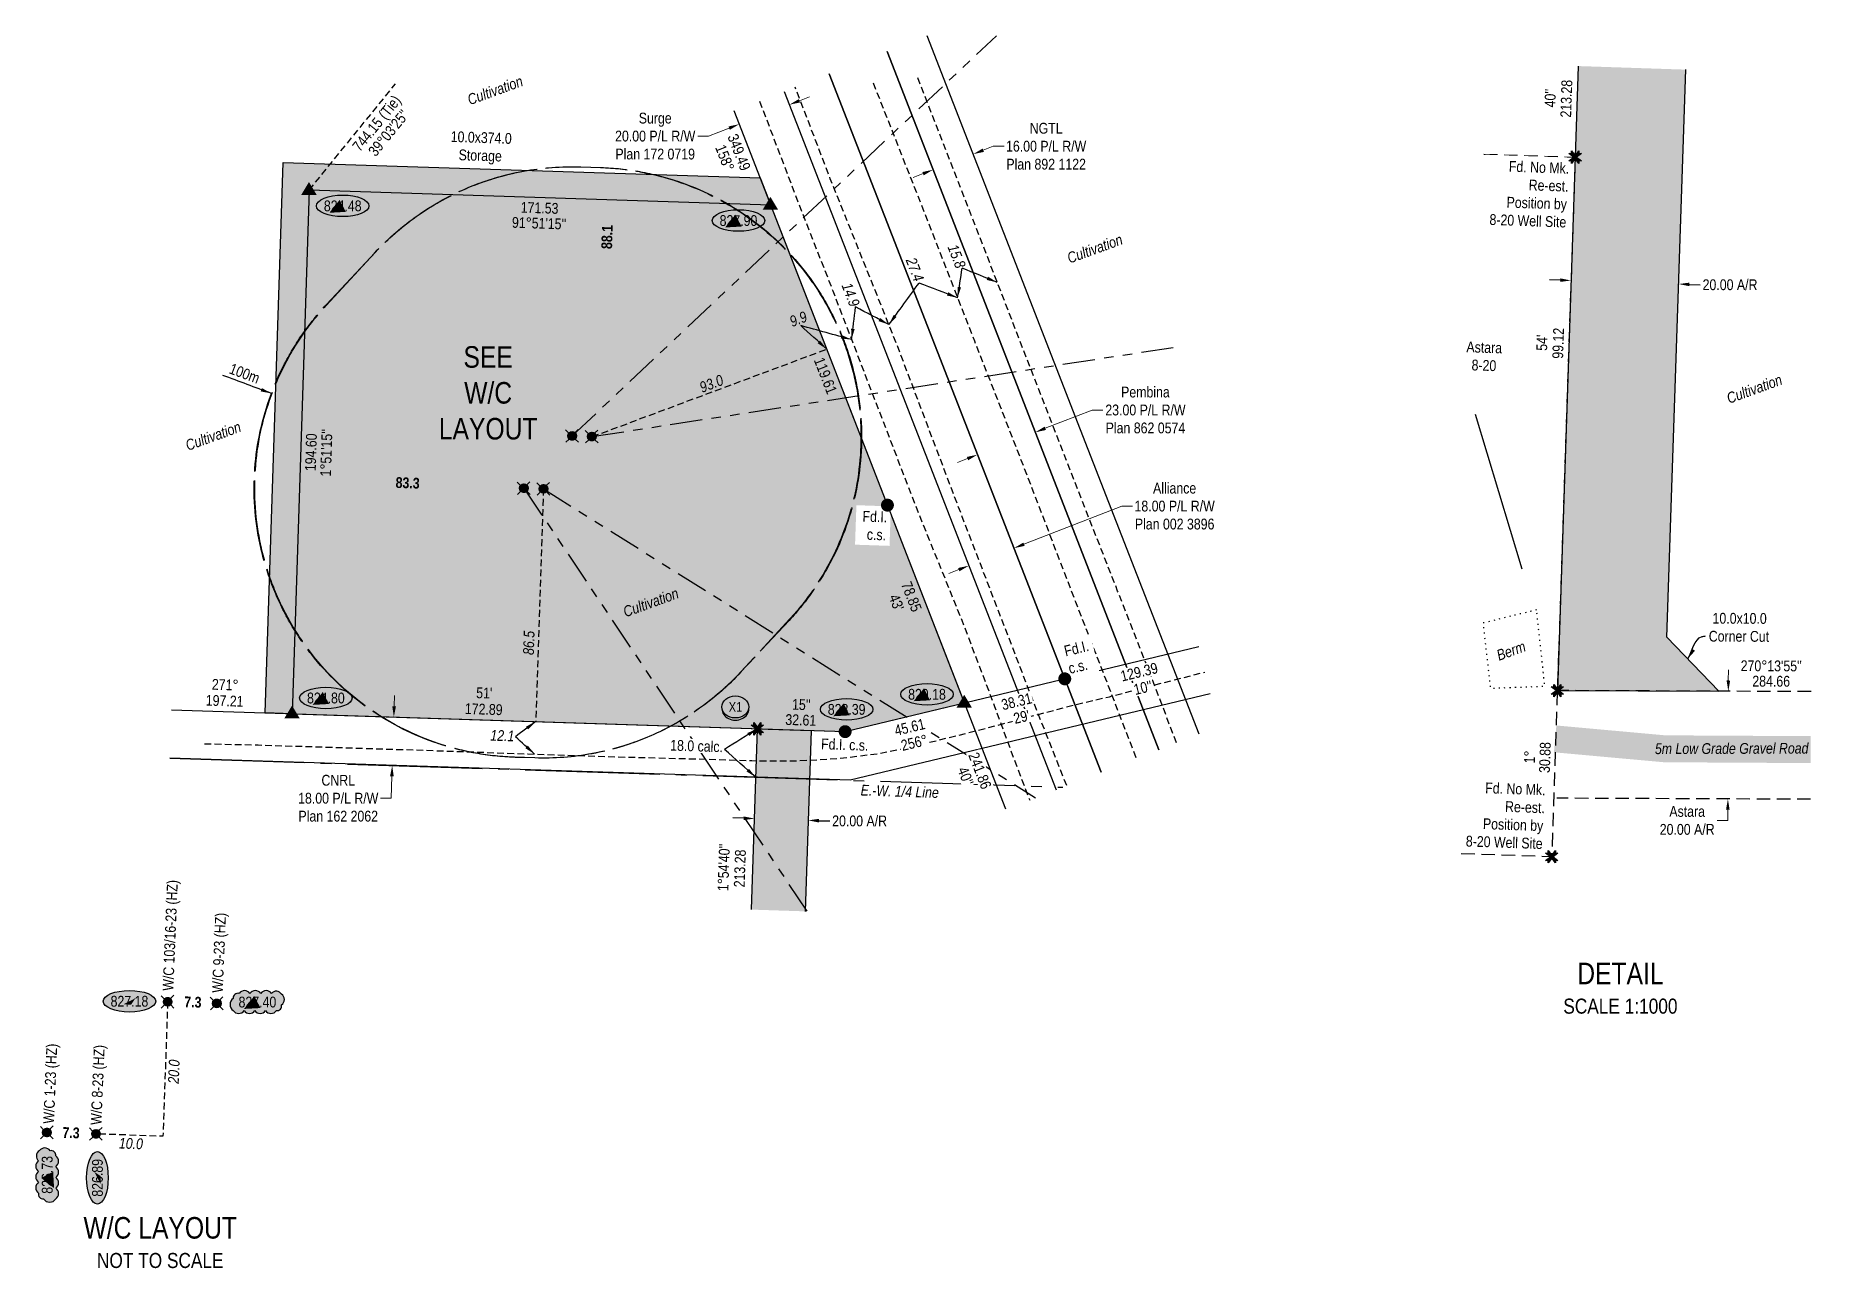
# Model space of a CAD drawing. Extents: x 350119 to 360339, y 6149858 to 6155226.
# Drawn here: x 350119 to 351780, y 6152037 to 6153181 of the extents above; entities that cross this region are included whole.
import ezdxf
from ezdxf.enums import TextEntityAlignment as Align

# ---------------------------------------------------------------- set-up
doc = ezdxf.new("R2010")
doc.units = 0
doc.header["$LTSCALE"] = 5
doc.header["$PDMODE"] = 35
doc.header["$PDSIZE"] = 0.5
for name, pattern in [('foc-ACCESSROAD', [3.75, 2.5, -1.25]), ('foc-BUFFER', [16.75, 15, -1.75]), ('foc-DRILLPATH', [14.75, 6, -1.75, 1.75, -1.75, 1.75, -1.75]), ('foc-QUARTERLINE', [33, 25, -3, 2, -3]), ('foc-TIELINE', [1.875, 1.25, -0.625]), ('foc-TOPO', [1, 0.2, -0.8]), ('foc-TRAV', [1.875, 1.25, -0.625]), ('UG_PIPE', [1.875, 1.25, -0.625])]:
    doc.linetypes.add(name, pattern=pattern)
doc.layers.get('Defpoints').update_dxf_attribs({"color": 9})
for name, color, linetype in [('AS-FENCE', 48, 'foc-FENCE'), ('AS-PIPE-UG', 44, 'UG_PIPE'), ('AS-ROADS', 254, 'Continuous'), ('AUX-BUFFER', 7, 'foc-BUFFER'), ('C-RW', 13, 'Continuous'), ('DETAIL-T', 7, 'Continuous'), ('F-AR', 190, 'foc-ACCESSROAD'), ('F-RW', 190, 'Continuous'), ('F-WS', 190, 'foc-ACCESSROAD'), ('L-BD', 7, 'Continuous'), ('L-BD1', 253, 'Continuous'), ('L-MON', 1, 'Continuous'), ('L-MON-T', 1, 'Continuous'), ('L-QSEC', 8, 'foc-QUARTERLINE'), ('L-TIE', 7, 'foc-TIELINE'), ('P-CROSSINGS', 250, 'Continuous'), ('P-ELEVATION', 7, 'Continuous'), ('P-PDRILLPATH', 12, 'foc-DRILLPATH'), ('P-PROPOSED', 10, 'Continuous'), ('P-PROPOSED-H', 21, 'Continuous'), ('P-TEMP-BLUE', 146, 'Continuous'), ('P-TEMP-BLUE-T', 146, 'Continuous'), ('P-TRAV', 4, 'foc-TRAV'), ('P-TXT', 4, 'Continuous'), ('T-GENERAL', 48, 'foc-TOPO'), ('T-TIE', 201, 'foc-TIELINE')]:
    doc.layers.add(name, color=color, linetype=linetype)
for name, color, linetype, lineweight in [('C-RW-T', 13, 'Continuous', 9), ('F-AR-T', 190, 'Continuous', 9), ('F-RW-T', 190, 'Continuous', 9), ('F-WS-T', 190, 'Continuous', 9), ('T-TEXT', 48, 'Continuous', 18), ('T-TIE-T', 201, 'Continuous', 18)]:
    doc.layers.add(name, color=color, linetype=linetype, lineweight=lineweight)
doc.layers.add('P-TEMP-BLUE-H', color=7, linetype='Continuous', true_color=0x99e6ff)
doc.styles.add('80', font='ARIALN.TTF', dxfattribs={"height": 10})
doc.styles.add('80CG', font='ARIALN.TTF', dxfattribs={"height": 10})
doc.styles.add('80L', font='ARIALN.TTF', dxfattribs={"height": 10})
doc.styles.add('80LS', font='ARIALNI.TTF', dxfattribs={"height": 10})
doc.styles.add('Crossing', font='ARIALN.TTF', dxfattribs={"height": 10})
doc.styles.add('foc-LtypeFont', font='ARIALN.TTF', dxfattribs={"height": 7.35})
doc.styles.add('MtXpl_Arial_Narrow', font='ARIALNI.TTF')
doc.linetypes.add('foc-FENCE', pattern='A,10,-1,["X",foc-LtypeFont,S=0.2,R=0,X=-0.625,Y=-0.75],-1.24', length=12.24)
doc.dimstyles.new('CG2011', dxfattribs={"dimscale": 5, "dimtxt": 9, "dimasz": 2, "dimexe": 0.2, "dimexo": 0.0625, "dimgap": 0.5, "dimtad": 0, "dimtih": 1, "dimtoh": 1, "dimzin": 0, "dimdsep": 46, "dimtxsty": '80CG', "dimcen": 0.1, "dimse1": 1, "dimse2": 1, "dimclrd": 256, "dimclrt": 256, "dimaunit": 1, "dimadec": 4, "dimazin": 0, "dimtfac": 0.06, "dimtofl": 0, "dimtmove": 0, "dimatfit": 1, "dimfxl": 0.2, "dimtolj": 1, "dimtzin": 0, "dimlwd": -1, "dimarcsym": 0})
doc.dimstyles.new('Compass 5 000', dxfattribs={"dimscale": 5, "dimtxt": 9, "dimasz": 2, "dimexe": 0.2, "dimexo": 0.0625, "dimgap": 0.5, "dimtad": 0, "dimtih": 1, "dimtoh": 1, "dimzin": 0, "dimdsep": 46, "dimtxsty": '80CG', "dimcen": 0.1, "dimse1": 1, "dimse2": 1, "dimclrd": 256, "dimclrt": 256, "dimaunit": 1, "dimadec": 4, "dimazin": 0, "dimtfac": 0.06, "dimtofl": 0, "dimtmove": 0, "dimatfit": 1, "dimfxl": 0.2, "dimtolj": 1, "dimtzin": 0, "dimlwd": -1, "dimarcsym": 0})

msp = doc.modelspace()

# ---------------------------------------------------------------- texts
at = {"layer": 'AUX-BUFFER', "insert": (350301.726, 6152877.306), "char_height": 9.9915, "attachment_point": 1, "rotation": 339.507266, "style": '80L'}
msp.add_mtext_dynamic_manual_height_columns('100m', width=6.84251, gutter_width=44.971, heights=[0], dxfattribs=at)
at = {"layer": 'DETAIL-T', "color": 3, "attachment_point": 5, "style": '80CG'}
for s, insert, char_height, width in [('SEE\\PW/C \\PLAYOUT', (350539.493, 6152849.47), 19.9871, 91.3827), ('DETAIL \\P{\\H0.7x;SCALE 1:1000}', (351590.806, 6152296.787), 19.98715, 105.43778), ('W/C LAYOUT \\P{\\H0.7x;NOT TO SCALE}', (350235.025, 6152060.656), 19.98715, 257.81791)]:
    msp.add_mtext(s, dxfattribs=dict(at, insert=insert, char_height=char_height, width=width))
at = {"layer": 'F-WS-T', "insert": (351448.01, 6152897.355), "char_height": 9.99755, "attachment_point": 1, "rotation": 358.021045, "style": '80L'}
msp.add_mtext_dynamic_manual_height_columns('\\pi0.049988;Astara\\P\\pi5.4;8-20', width=32.69772, gutter_width=50, heights=[0], dxfattribs=at)
at = {"layer": 'L-BD', "style": '80L'}
for s, height, p in [('744.15 (Tie)', 9.99741, (350435.936, 6153099.847)), ('39°03\'25"', 9.9974, (350446.998, 6153090.87))]:
    msp.add_text(s, height=height, rotation=50.942815, dxfattribs=at).set_placement(p, align=Align.MIDDLE_CENTER)
for s, height, rotation, p in [('349.49', 9.9974, 291.2721, (350772.53, 6153072.98)), ('158°', 9.9974, 291.2721, (350759.255, 6153067.812)), ("270°13'55''", 9.99741, 359.7685, (351730.865, 6152596.129)), ('284.66', 9.9974, 359.7685, (351730.807, 6152581.883))]:
    msp.add_text(s, height=height, rotation=rotation, dxfattribs=at).set_placement(p, align=Align.MIDDLE)
msp.add_text('W/C 9-23 (HZ)', height=9.98983, rotation=87.616918, dxfattribs=at).set_placement((350293.016, 6152292.395))
at = {"layer": 'L-BD', "char_height": 9.98983, "attachment_point": 1, "rotation": 87.616918, "style": '80L'}
for s, insert, width in [('W/C 103/16-23 (HZ)', (350237.127, 6152294.666), 102.4309), ('W/C 1-23 (HZ)', (350126.346, 6152171.325), 73.7834), ('W/C 8-23 (HZ)', (350170.398, 6152170.147), 73.7834)]:
    msp.add_mtext(s, dxfattribs=dict(at, insert=insert, width=width))
at = {"layer": 'L-BD1', "style": '80L'}
for s, rotation, p in [('213.28', 88.0894, (351540.58, 6153122.672)), ("40''", 88.0894, (351525.592, 6153123.172)), ('171.53', 358.1453, (350587.273, 6153021.326)), ("91°51'15''", 358.1453, (350586.812, 6153007.087)), ('99.12', 88.0894, (351533.006, 6152895.642)), ("54'", 88.0894, (351518.018, 6152896.142)), ('119.61', 291.2721, (350852.748, 6152865.559)), ('194.60', 88.1453, (350374.945, 6152794.407)), ("1°51'15''", 88.1453, (350389.184, 6152793.946)), ('78.85', 291.2721, (350932.606, 6152660.438)), ("43'", 291.2721, (350918.632, 6152654.997)), ('271°', 358.1453, (350295.332, 6152578.694)), ("51'", 358.1453, (350535.88, 6152570.905)), ('197.21', 358.1453, (350294.847, 6152563.706)), ('172.89', 358.1453, (350535.395, 6152555.917)), ("15''", 358.1453, (350830.26, 6152560.122)), ('32.61', 358.1453, (350829.799, 6152545.884)), ('1°', 88.0894, (351506.438, 6152511.517))]:
    msp.add_text(s, height=9.9974, rotation=rotation, dxfattribs=at).set_placement(p, align=Align.MIDDLE)
at = {"layer": 'L-QSEC', "insert": (350885.345, 6152485.813), "char_height": 9.99755, "attachment_point": 1, "rotation": 358.145347, "style": '80L'}
msp.add_mtext_dynamic_manual_height_columns('\\pi0.22048;{\\fArial Narrow|b0|i1|c0|p34;E.-W. 1/4 Line}', width=72.17645, gutter_width=50, heights=[0], dxfattribs=at)
at = {"layer": 'P-TEMP-BLUE-T', "insert": (350505.032, 6153092.526), "char_height": 9.99755, "attachment_point": 1, "rotation": 358.145347, "style": '80L'}
msp.add_mtext_dynamic_manual_height_columns('\\pi-0.11368;10.0x374.0\\P\\pi7.7834;Storage', width=54.66368, gutter_width=50, heights=[0], dxfattribs=at)
at = {"layer": 'P-TRAV'}
for s, insert, char_height, width, attachment_point, rotation, style in [('{\\fArial Narrow|b0|i1|c0|p34;20.0}', (350242.644, 6152219.594), 9.98983, 21.37841, 2, 87.616918, '80L'), ('10.0', (350196.854, 6152158.097), 9.9898, 23.20972, 1, 358.006926, 'MtXpl_Arial_Narrow')]:
    msp.add_mtext(s, dxfattribs=dict(at, insert=insert, char_height=char_height, width=width, attachment_point=attachment_point, rotation=rotation, style=style))
at = {"layer": 'P-TXT', "char_height": 9.98983, "attachment_point": 2, "style": '80L'}
for s, insert, width, rotation in [('{\\fArial Narrow|b1|i0|c0|p34;88.1}', (350644.848, 6152994.468), 21.81721, 88.145347), ('{\\fArial Narrow|b1|i0|c0|p34;83.3}', (350464.918, 6152770.996), 21.81721, 358.145347), ('{\\fArial Narrow|b1|i0|c0|p34;7.3}', (350265.518, 6152289.002), 16.19538, 358.006926), ('{\\fArial Narrow|b1|i0|c0|p34;7.3}', (350152.41, 6152167.694), 16.19538, 358.006926)]:
    msp.add_mtext(s, dxfattribs=dict(at, insert=insert, width=width, rotation=rotation))
at = {"layer": 'P-TXT', "insert": (351672.628, 6152645.339), "char_height": 9.99755, "attachment_point": 1, "rotation": 359.768459, "style": '80L'}
msp.add_mtext_dynamic_manual_height_columns('\\pi3.7564;10.0x10.0\\P\\pi0.32277;Corner Cut', width=56.03443, gutter_width=50, heights=[0], dxfattribs=at)
at = {"layer": 'T-TEXT', "style": '80LS'}
for s, height, rotation, p in [('Cultivation', 9.99755, 20, (350545.971, 6153130.439)), ('Cultivation', 9.99755, 20, (351102.8, 6152983.429)), ('Cultivation', 9.99755, 20, (351715.184, 6152853.26)), ('Cultivation', 9.99755, 20, (350284.191, 6152809.529)), ('Cultivation', 9.99755, 20, (350690.523, 6152654.998)), ('Berm', 9.9976, 20, (351489.302, 6152610.142)), ('5m Low Grade Gravel Road', 9.99739, 0.191617, (351694.119, 6152519.447))]:
    msp.add_text(s, height=height, rotation=rotation, dxfattribs=at).set_placement(p, align=Align.MIDDLE_CENTER)
at = {"layer": 'T-TIE-T', "char_height": 9.98983, "attachment_point": 2, "style": '80L'}
for s, insert, width, rotation in [('{\\fArial Narrow|b0|i1|c0|p34;27.4}', (350940.448, 6152965.966), 22.32147, 291.272132), ('{\\fArial Narrow|b0|i1|c0|p34;15.8}', (350979.222, 6152978.195), 22.32147, 291.272132), ('{\\fArial Narrow|b0|i1|c0|p34;14.9}', (350880.817, 6152942.571), 22.32147, 291.272132), ('{\\fArial Narrow|b0|i1|c0|p34;9.9}', (350825.679, 6152922.832), 15.95688, 21.060816), ('{\\fArial Narrow|b0|i1|c0|p34;93.0}', (350744.968, 6152862.819), 28.92457, 21.060816), ('{\\fArial Narrow|b0|i1|c0|p34;86.5}', (350572.222, 6152617.628), 22.51909, 88.073441), ('{\\fArial Narrow|b0|i1|c0|p34;12.1}', (350552.866, 6152536.382), 21.51738, 358.073441)]:
    msp.add_mtext(s, dxfattribs=dict(at, insert=insert, width=width, rotation=rotation))

# ---------------------------------------------------------------- blocks, each defined once
blk = doc.blocks.new('TRIA')
blk.add_hatch(color=255).paths.add_polyline_path([(-0.04, 1.52), (-1.47, -0.87), (1.39, -0.87)])
blk = doc.blocks.new('TRIAA')
blk.add_blockref('TRIA', (0, 0))
blk = doc.blocks.new('TRIB')
at = {"color": 1}
blk.add_lwpolyline([(-1.12, -0.67), (-0.04, 1.13), (1.04, -0.67)], close=True, dxfattribs=at)
blk = doc.blocks.new('TRIBB')
blk.add_blockref('TRIB', (0, 0))
blk = doc.blocks.new('TRICC')
for name in ['TRIAA', 'TRIBB']:
    blk.add_blockref(name, (0, 0))
blk = doc.blocks.new('plspike')
blk.add_blockref('TRICC', (0, 0))
blk = doc.blocks.new('fdia')
at = {"color": 255, "const_width": 1}
blk.add_lwpolyline([(-0.5, 0, 1), (0.5, 0, 1)], format="xyb", close=True, dxfattribs=at)
blk = doc.blocks.new('Fdiaa')
blk.add_blockref('fdia', (0, 0))
blk = doc.blocks.new('fdib')
at = {"color": 1, "const_width": 1.6}
blk.add_lwpolyline([(-0.4, 0, 1), (0.4, 0, 1)], format="xyb", close=True, dxfattribs=at)
at = {"color": 1}
blk.add_circle((0, 0), 0.8, dxfattribs=at)
blk = doc.blocks.new('Fdibb')
blk.add_blockref('fdib', (0, 0))
blk = doc.blocks.new('fdicc')
for name in ['Fdibb', 'Fdiaa']:
    blk.add_blockref(name, (0, 0))
blk = doc.blocks.new('FDI')
blk.add_blockref('fdicc', (0, 0))
blk = doc.blocks.new('WC')
at = {"layer": 'L-MON'}
h = blk.add_hatch(color=255, dxfattribs=at)
h.dxf.hatch_style = 1
edge = h.paths.add_edge_path()
edge.add_arc((0, 0), 0.9, 0, 360)
at = {"layer": 'L-MON', "color": 240, "flags": 128}
for points in [[(-0.62, 0.5), (-1.23, 1.12)], [(0.52, 0.61), (1.13, 1.21)], [(-1.18, -1.18), (-0.56, -0.57)], [(1.16, -1.18), (0.56, -0.57)]]:
    blk.add_lwpolyline(points, dxfattribs=at)
at = {"layer": 'L-MON', "color": 240}
for radius in [0.8, 0.373]:
    blk.add_circle((0, 0), radius, dxfattribs=at)
blk = doc.blocks.new('*D434')
at = {"layer": 'C-RW-T', "transparency": 16777216}
for p, q in [((350452.2, 6152558.6), (350452.5, 6152568.6)), ((350450.1, 6152493.7), (350449.4, 6152473.2)), ((350449.4, 6152473.2), (350439.4, 6152473.2))]:
    blk.add_line(p, q, dxfattribs=at)
for points in [[(350450.5, 6152558.7), (350453.9, 6152558.6), (350451.9, 6152548.6)], [(350448.4, 6152493.7), (350451.8, 6152493.6), (350450.4, 6152503.7)]]:
    blk.add_solid(points, dxfattribs=at)
at = {"layer": 'Defpoints', "color": 0, "transparency": 16777216}
for p in [(350314.2, 6152553.1), (350312.8, 6152508.1), (350450.4, 6152503.7)]:
    blk.add_point(p, dxfattribs=at)
at = {"layer": 'C-RW-T', "transparency": 16777216, "insert": (350400.3, 6152473.2), "char_height": 10, "attachment_point": 5, "style": '80CG'}
blk.add_mtext('\\A1;CNRL\\P18.00 P/L R/W\\PPlan 162 2062', dxfattribs=at)
blk = doc.blocks.new('TEMP')
h = blk.add_hatch(color=255)
h.dxf.hatch_style = 1
h.paths.add_polyline_path([(0, 0.25), (-0.67, 1.15), (-0.67, 0.67), (-1.15, 0.67), (-0.25, 0), (-1.15, -0.67), (-0.67, -0.67), (-0.67, -1.15), (0, -0.25), (0.67, -1.15), (0.67, -0.67), (1.15, -0.67), (0.25, 0), (1.15, 0.67), (0.67, 0.67), (0.67, 1.15)])
h.paths.add_polyline_path([(0.57, 0.85), (0.57, 0.57), (0.85, 0.57), (0.08, 0), (0.85, -0.57), (0.57, -0.57), (0.57, -0.85), (0, -0.08), (-0.57, -0.85), (-0.57, -0.57), (-0.85, -0.57), (-0.08, 0), (-0.85, 0.57), (-0.57, 0.57), (-0.57, 0.85), (0, 0.08)], flags=16)
h = blk.add_hatch(color=1)
h.dxf.hatch_style = 1
h.paths.add_polyline_path([(0, 0.08), (-0.57, 0.85), (-0.57, 0.57), (-0.85, 0.57), (-0.08, 0), (-0.85, -0.57), (-0.57, -0.57), (-0.57, -0.85), (0, -0.08), (0.57, -0.85), (0.57, -0.57), (0.85, -0.57), (0.08, 0), (0.85, 0.57), (0.57, 0.57), (0.57, 0.85)])
at = {"color": 1}
for p, q in [((-0.08, 0), (0.08, 0)), ((0, 0.08), (0, -0.08))]:
    blk.add_line(p, q, dxfattribs=at)
at = {"color": 255, "flags": 128}
blk.add_lwpolyline([(-0.25, 0), (-1.15, 0.67), (-0.67, 0.67), (-0.67, 1.15), (0, 0.25), (0.67, 1.15), (0.67, 0.67), (1.15, 0.67), (0.25, 0), (1.15, -0.67), (0.67, -0.67), (0.67, -1.15), (0, -0.25), (-0.67, -1.15), (-0.67, -0.67), (-1.15, -0.67)], close=True, dxfattribs=at)
at = {"color": 1, "flags": 128}
blk.add_lwpolyline([(-0.08, 0), (-0.85, 0.57), (-0.57, 0.57), (-0.57, 0.85), (0, 0.08), (0.57, 0.85), (0.57, 0.57), (0.85, 0.57), (0.08, 0), (0.85, -0.57), (0.57, -0.57), (0.57, -0.85), (0, -0.08), (-0.57, -0.85), (-0.57, -0.57), (-0.85, -0.57)], close=True, dxfattribs=at)
blk = doc.blocks.new('*D436')
at = {"layer": 'Defpoints', "color": 0, "transparency": 16777216}
for p in [(350963.9, 6153138), (350926.6, 6153123.5), (350989.9, 6153071.2)]:
    blk.add_point(p, dxfattribs=at)
at = {"layer": 'F-RW-T', "transparency": 16777216}
for p, q in [((350999.2, 6153074.8), (351008.5, 6153078.5)), ((351008.5, 6153078.5), (351018.5, 6153078.5)), ((350943.3, 6153053.1), (350934, 6153049.5))]:
    blk.add_line(p, q, dxfattribs=at)
for points in [[(350998.6, 6153076.4), (350999.8, 6153073.3), (350989.9, 6153071.2)], [(350942.7, 6153054.6), (350943.9, 6153051.5), (350952.6, 6153056.7)]]:
    blk.add_solid(points, dxfattribs=at)
at = {"layer": 'F-RW-T', "transparency": 16777216, "insert": (351057.6, 6153078.5), "char_height": 10, "attachment_point": 5, "style": '80CG'}
blk.add_mtext('\\A1;NGTL\\P16.00 P/L R/W\\PPlan 892 1122', dxfattribs=at)
blk = doc.blocks.new('*D437')
at = {"layer": 'Defpoints', "color": 0, "transparency": 16777216}
for p in [(350947.3, 6153070.4), (350893.7, 6153049.6), (351047.5, 6152813)]:
    blk.add_point(p, dxfattribs=at)
at = {"layer": 'F-RW-T', "transparency": 16777216}
for p, q in [((351056.8, 6152816.7), (351100.3, 6152833.6)), ((351100.3, 6152833.6), (351110.3, 6152833.6)), ((350984.6, 6152788.6), (350975.3, 6152784.9))]:
    blk.add_line(p, q, dxfattribs=at)
for points in [[(351056.2, 6152818.2), (351057.4, 6152815.1), (351047.5, 6152813)], [(350984, 6152790.1), (350985.2, 6152787), (350993.9, 6152792.2)]]:
    blk.add_solid(points, dxfattribs=at)
at = {"layer": 'F-RW-T', "transparency": 16777216, "insert": (351149.8, 6152833.6), "char_height": 10, "attachment_point": 5, "style": '80CG'}
blk.add_mtext('\\A1;Pembina\\P23.00 P/L R/W\\PPlan 862 0574', dxfattribs=at)
blk = doc.blocks.new('*D438')
at = {"layer": 'Defpoints', "color": 0, "transparency": 16777216}
for p in [(350943.6, 6152921.4), (350901.7, 6152905.1), (351027.7, 6152705.4)]:
    blk.add_point(p, dxfattribs=at)
at = {"layer": 'F-RW-T', "transparency": 16777216}
for p, q in [((351037, 6152709), (351127.8, 6152744.4)), ((351127.8, 6152744.4), (351137.8, 6152744.4)), ((350976.5, 6152685.5), (350967.2, 6152681.8))]:
    blk.add_line(p, q, dxfattribs=at)
for points in [[(351036.4, 6152710.6), (351037.6, 6152707.5), (351027.7, 6152705.4)], [(350975.9, 6152687), (350977.1, 6152683.9), (350985.8, 6152689.1)]]:
    blk.add_solid(points, dxfattribs=at)
at = {"layer": 'F-RW-T', "transparency": 16777216, "insert": (351176.9, 6152744.4), "char_height": 10, "attachment_point": 5, "style": '80CG', "bg_fill": 3, "box_fill_scale": 1.1, "bg_fill_color": 256, "bg_fill_true_color": 13158600, "bg_fill_transparency": 0}
blk.add_mtext('\\A1;Alliance\\P18.00 P/L R/W\\PPlan 002 3896', dxfattribs=at)
blk = doc.blocks.new('*D439')
at = {"layer": 'Defpoints', "color": 0, "transparency": 16777216}
for p in [(350772.6, 6153099), (350826.4, 6153098.6), (350779.8, 6153080.4)]:
    blk.add_point(p, dxfattribs=at)
at = {"layer": 'F-RW-T', "transparency": 16777216}
for p, q in [((350828.5, 6153120.7), (350837.8, 6153124.4)), ((350744.1, 6153087.9), (350734.1, 6153087.9)), ((350763.3, 6153095.4), (350744.1, 6153087.9))]:
    blk.add_line(p, q, dxfattribs=at)
for points in [[(350827.9, 6153122.3), (350829.1, 6153119.2), (350819.2, 6153117.1)], [(350762.7, 6153096.9), (350763.9, 6153093.8), (350772.6, 6153099)]]:
    blk.add_solid(points, dxfattribs=at)
at = {"layer": 'F-RW-T', "transparency": 16777216, "insert": (350694.6, 6153087.9), "char_height": 10, "attachment_point": 5, "style": '80CG'}
blk.add_mtext('\\A1;Surge\\P20.00 P/L R/W\\PPlan 172 0719', dxfattribs=at)
blk = doc.blocks.new('*D440')
at = {"layer": 'Defpoints', "color": 0, "transparency": 16777216}
for p in [(350788.4, 6152505.3), (350838.4, 6152503.7), (350786.8, 6152454.3)]:
    blk.add_point(p, dxfattribs=at)
at = {"layer": 'P-TXT', "transparency": 16777216}
for p, q in [((350776.8, 6152454.7), (350766.8, 6152455)), ((350846.7, 6152452.4), (350856.7, 6152452.1))]:
    blk.add_line(p, q, dxfattribs=at)
for points in [[(350776.8, 6152456.3), (350776.7, 6152453), (350786.8, 6152454.3)], [(350846.8, 6152454.1), (350846.7, 6152450.7), (350836.7, 6152452.7)]]:
    blk.add_solid(points, dxfattribs=at)
at = {"layer": 'P-TXT', "transparency": 16777216, "insert": (350884.4, 6152452.1), "char_height": 10, "attachment_point": 5, "style": '80CG'}
blk.add_mtext('\\A1;20.00 A/R', dxfattribs=at)
blk = doc.blocks.new('we')
at = {"layer": 'P-ELEVATION'}
h = blk.add_hatch(color=111, dxfattribs=at)
h.dxf.hatch_style = 1
edge = h.paths.add_edge_path()
edge.add_ellipse((0, 0), major_axis=(-24.4, 0), ratio=0.410256, start_angle=0, end_angle=360)
at = {"layer": 'P-ELEVATION', "color": 7, "flags": 128}
blk.add_lwpolyline([(0, 0, 12.5, 0, 0), (-12.4, -6.4, 0, 0, 0)], format="xyseb", dxfattribs=at)
at = {"layer": 'P-ELEVATION', "color": 7}
blk.add_ellipse((0, 0), major_axis=(-24.4, 0), ratio=0.410256, dxfattribs=at)
at = {"layer": 'P-ELEVATION', "style": '80'}
blk.add_attdef('ELEVATION', text='', height=10, dxfattribs=at).set_placement((0, 0), align=Align.MIDDLE_CENTER)
blk = doc.blocks.new('*D452')
at = {"layer": 'Defpoints', "color": 0, "transparency": 16777216}
for p in [(351544.8, 6152950.6), (351644.8, 6152947.3), (351644.9, 6152950.6)]:
    blk.add_point(p, dxfattribs=at)
at = {"layer": 'P-TXT', "transparency": 16777216}
for p, q in [((351535, 6152954.3), (351525, 6152954.6)), ((351654.9, 6152950.3), (351664.9, 6152949.9))]:
    blk.add_line(p, q, dxfattribs=at)
for points in [[(351535, 6152955.9), (351534.9, 6152952.6), (351545, 6152953.9)], [(351654.9, 6152951.9), (351654.8, 6152948.6), (351644.9, 6152950.6)]]:
    blk.add_solid(points, dxfattribs=at)
at = {"layer": 'P-TXT', "transparency": 16777216, "insert": (351692.6, 6152949.9), "char_height": 10, "attachment_point": 5, "style": '80CG'}
blk.add_mtext('\\A1;20.00 A/R', dxfattribs=at)
blk = doc.blocks.new('*U453')
at = {"layer": 'P-ELEVATION'}
h = blk.add_hatch(color=111, dxfattribs=at)
h.dxf.hatch_style = 1
edge = h.paths.add_edge_path()
edge.add_ellipse((0, 0), major_axis=(-24.4, 0), ratio=0.410256, start_angle=0, end_angle=360)
at = {"layer": 'P-ELEVATION', "color": 7, "flags": 128}
blk.add_lwpolyline([(0, 0, 12.5, 0, 0), (1.6, -3.1, 0, 0, 0)], format="xyseb", dxfattribs=at)
at = {"layer": 'P-ELEVATION', "color": 7}
blk.add_ellipse((0, 0), major_axis=(-24.4, 0), ratio=0.410256, dxfattribs=at)
at = {"layer": 'P-ELEVATION', "style": '80'}
blk.add_attdef('ELEVATION', text='', height=10, dxfattribs=at).set_placement((0, 0), align=Align.MIDDLE_CENTER)
blk = doc.blocks.new('*U454')
at = {"layer": 'P-ELEVATION'}
h = blk.add_hatch(color=111, dxfattribs=at)
h.dxf.hatch_style = 1
edge = h.paths.add_edge_path()
edge.add_ellipse((0, 0), major_axis=(-24.4, 0), ratio=0.410256, start_angle=0, end_angle=360)
at = {"layer": 'P-ELEVATION', "color": 7, "flags": 128}
blk.add_lwpolyline([(0, 0, 12.5, 0, 0), (1.6, -3.1, 0, 0, 0)], format="xyseb", dxfattribs=at)
at = {"layer": 'P-ELEVATION', "color": 7}
blk.add_ellipse((0, 0), major_axis=(-24.4, 0), ratio=0.410256, dxfattribs=at)
at = {"layer": 'P-ELEVATION', "style": '80'}
blk.add_attdef('ELEVATION', text='', height=10, dxfattribs=at).set_placement((0, 0), align=Align.MIDDLE_CENTER)
blk = doc.blocks.new('*D484')
at = {"layer": 'Defpoints', "color": 0, "transparency": 16777216}
for p in [(351695.9, 6152572.5), (351690.6, 6152472.6), (351695.5, 6152472.6)]:
    blk.add_point(p, dxfattribs=at)
at = {"layer": 'F-AR-T', "transparency": 16777216}
for p, q in [((351691, 6152582.5), (351691.1, 6152592.5)), ((351690.5, 6152462.6), (351690.5, 6152452.6)), ((351690.5, 6152452.6), (351680.5, 6152452.6))]:
    blk.add_line(p, q, dxfattribs=at)
for points in [[(351689.4, 6152582.6), (351692.7, 6152582.5), (351691, 6152572.5)], [(351688.9, 6152462.6), (351692.2, 6152462.6), (351690.6, 6152472.6)]]:
    blk.add_solid(points, dxfattribs=at)
at = {"layer": 'F-AR-T', "transparency": 16777216, "insert": (351652.8, 6152452.6), "char_height": 10, "attachment_point": 5, "style": '80CG'}
blk.add_mtext('\\A1;Astara\\P20.00 A/R', dxfattribs=at)
blk = doc.blocks.new('xing2')
h = blk.add_hatch(color=50)
h.dxf.hatch_style = 1
edge = h.paths.add_edge_path()
edge.add_ellipse((0, 0), major_axis=(-12.5, 0), ratio=0.816297, start_angle=0, end_angle=360)
h = blk.add_hatch(color=250)
h.dxf.hatch_style = 1
edge = h.paths.add_edge_path()
edge.add_ellipse((0, -2), major_axis=(-12.5, 0), ratio=0.816297, start_angle=0, end_angle=180)
edge.add_line((12.5, -2), (12.5, 0))
edge.add_ellipse((0, 0), major_axis=(-12.5, 0), ratio=0.816297, start_angle=0, end_angle=180, ccw=False)
edge.add_line((-12.5, 0), (-12.5, -2))
at = {"color": 250}
blk.add_ellipse((0, 0), major_axis=(-12.5, 0), ratio=0.816297, dxfattribs=at)
blk.add_ellipse((0, -2), major_axis=(-12.5, 0), ratio=0.816297, start_param=0, end_param=3.141593, dxfattribs=at)
at = {"color": 250, "style": 'Crossing'}
blk.add_attdef('CROSSING', text='', height=9, dxfattribs=at).set_placement((0.1, 0), align=Align.MIDDLE_CENTER)
at = {"color": 250, "style": 'Crossing', "flags": 1}
for tag, p in [('OWNER', (0.1, -12.5)), ('DESCRIPTION', (0.1, -25.8)), ('LOCATION', (0.1, -39.3)), ('DWG_REF', (0.1, -52.8))]:
    blk.add_attdef(tag, text='', height=9, dxfattribs=at).set_placement(p, align=Align.MIDDLE_CENTER)
blk = doc.blocks.new('wa')
at = {"layer": 'P-ELEVATION'}
h = blk.add_hatch(color=111, dxfattribs=at)
h.dxf.hatch_style = 1
edge = h.paths.add_edge_path()
edge.add_arc((-17.4, -4.5), 6.1, 215, 325)
edge.add_arc((-7.4, -4.5), 6.1, 215, 325)
edge.add_arc((2.6, -4.5), 6.1, 215, 325)
edge.add_arc((12.7, -4.5), 6.1, 215, 325)
edge.add_arc((18.1, -3.7), 4.32, 263.4336, 373.4336)
edge.add_arc((18.8, 2.3), 6.1, 305, 415)
edge.add_arc((17.5, 4.4), 5.69, 30.6955, 140.6955)
edge.add_arc((8.1, 4.5), 6.1, 35, 145)
edge.add_arc((-1.9, 4.5), 6.1, 35, 145)
edge.add_arc((-11.9, 4.5), 6.1, 35, 145)
edge.add_arc((-18, 3.8), 4.33, 75.4261, 185.4261)
edge.add_arc((-18.4, -2.3), 6.96, 125, 235)
at = {"color": 240, "flags": 128}
blk.add_lwpolyline([(-22.4, -8, 0.520567), (-12.3, -8, 0.520567), (-2.4, -8, 0.520567), (7.6, -8, 0.520567), (17.6, -8, 0.520567), (22.4, -2.7, 0.520567), (22.4, 7.3, 0.520567), (13.1, 8, 0.520567), (3.1, 8, 0.520567), (-6.9, 8, 0.520567), (-16.9, 8, 0.520567), (-22.4, 3.4, 0.520567)], format="xyb", close=True, dxfattribs=at)
at = {"layer": 'P-ELEVATION', "color": 240, "flags": 128}
blk.add_lwpolyline([(0, 0, 12.5, 0, 0), (-12.4, -6.4, 0, 0, 0)], format="xyseb", dxfattribs=at)
at = {"layer": 'P-ELEVATION', "color": 240, "style": '80'}
blk.add_attdef('ELEVATION', text='', height=10, dxfattribs=at).set_placement((0, 0), align=Align.MIDDLE_CENTER)

# ---------------------------------------------------------------- dimensions: what is measured, and where the dimension line sits
at = {"layer": 'C-RW-T', "color": 4}
dim = msp.add_linear_dim(base=(350450.411, 6152503.654), p1=(350314.242, 6152553.075), p2=(350312.786, 6152508.111), angle=268.145347, text='CNRL\\P18.00 P/L R/W\\PPlan 162 2062', dimstyle='Compass 5 000', dxfattribs=at)
dim.commit()
dim.dimension.update_dxf_attribs({"geometry": '*D434', "text_midpoint": (350400.338, 6152473.171), "dimtype": 161})
at = {"layer": 'F-AR-T'}
dim = msp.add_linear_dim(base=(351690.576, 6152472.573), p1=(351695.899, 6152572.526), p2=(351695.495, 6152472.553), angle=269.768459, text='Astara\\P20.00 A/R', dimstyle='Compass 5 000', dxfattribs=at)
dim.commit()
dim.dimension.update_dxf_attribs({"geometry": '*D484', "text_midpoint": (351652.76, 6152452.573), "dimtype": 161})
at = {"layer": 'F-RW-T'}
for base, p1, p2, angle, text, picture, middle in [((350772.597, 6153098.987), (350826.4, 6153098.573), (350779.819, 6153080.437), 201.272132, 'Surge\\P20.00 P/L R/W\\PPlan 172 0719', '*D439', (350694.559, 6153087.891)), ((350989.879, 6153071.221), (350926.609, 6153123.518), (350963.875, 6153138.025), 21.269223, 'NGTL\\P16.00 P/L R/W\\PPlan 892 1122', '*D436', (351057.603, 6153078.476)), ((351047.468, 6152813.039), (350893.699, 6153049.592), (350947.269, 6153070.445), 21.269223, 'Pembina\\P23.00 P/L R/W\\PPlan 862 0574', '*D437', (351149.81, 6152833.593))]:
    dim = msp.add_linear_dim(base=base, p1=p1, p2=p2, angle=angle, text=text, dimstyle='Compass 5 000', dxfattribs=at)
    dim.commit()
    dim.dimension.update_dxf_attribs({"geometry": picture, "text_midpoint": middle, "dimtype": 161})
at = {"layer": 'P-TXT'}
dim = msp.add_linear_dim(base=(351644.872, 6152950.591), p1=(351544.842, 6152950.588), p2=(351644.761, 6152947.255), angle=358.089359, text='20.00 A/R', dimstyle='Compass 5 000', dxfattribs=at)
dim.commit()
dim.dimension.update_dxf_attribs({"geometry": '*D452', "text_midpoint": (351692.596, 6152949.925), "dimtype": 161})

# ---------------------------------------------------------------- hatches: boundary and pattern name
at = {"layer": 'P-PROPOSED-H'}
h = msp.add_hatch(color=256, dxfattribs=at)
h.dxf.hatch_style = 1
h.paths.add_polyline_path([(351651.512, 6153149.635), (351551.593, 6153152.968), (351532.252, 6152573.187), (351682.255, 6152572.581), (351633.935, 6152622.742)])
h = msp.add_hatch(color=256, dxfattribs=at)
h.dxf.hatch_style = 1
h.paths.add_polyline_path([(350357.582, 6152551.672), (350870.94, 6152535.049), (350981.78, 6152561.688), (350801.838, 6153023.88), (350373.322, 6153037.756)])
h = msp.add_hatch(color=256, dxfattribs=at)
h.dxf.hatch_style = 1
h.paths.add_polyline_path([(350784.019, 6152369.829), (350833.98, 6152368.212), (350839.415, 6152536.07), (350789.454, 6152537.687)])
at = {"layer": 'P-TEMP-BLUE-H'}
h = msp.add_hatch(color=256, dxfattribs=at)
h.dxf.hatch_style = 1
h.paths.add_polyline_path([(350801.838, 6153023.88), (350373.322, 6153037.756), (350357.582, 6152551.672), (350332.602, 6152552.481), (350349.151, 6153063.546), (350791.978, 6153049.206)])

# ---------------------------------------------------------------- linework, layer by layer
at = {"layer": 'AS-FENCE', "flags": 128}
msp.add_lwpolyline([(351456.004, 6152829.682), (351499.232, 6152686.329)], dxfattribs=at)
at = {"layer": 'AS-PIPE-UG', "flags": 128}
for points in [[(350896.983, 6153137.266), (350948.488, 6153006.851), (350991.098, 6152897.749), (351042.985, 6152764.749), (351084.87, 6152655.434), (351117.518, 6152571.806), (351141.248, 6152510.062)], [(351178.63, 6152524.615), (351154.993, 6152586.754), (351124, 6152665.596), (351080.565, 6152776.164), (351029.28, 6152908.226), (350986.325, 6153019.006), (350937.353, 6153144.811)], [(350791.443, 6153120.492), (350824.528, 6153033.711), (350859.513, 6152944.241), (350902.17, 6152833.466), (350939.155, 6152737.376), (350979.318, 6152638.431), (351009.688, 6152558.539), (351033.06, 6152495.359), (351042.297, 6152471.538)], [(351076.681, 6152484.924), (351046.743, 6152560.456), (351014.648, 6152643.721), (350973.47, 6152750.774), (350919.325, 6152893.579), (350857.19, 6153048.409), (350824.595, 6153133.397)], [(350276.163, 6152523.831), (350325.9, 6152522.684), (350407.023, 6152520.186), (350489.608, 6152517.466), (350576.403, 6152514.426), (350658.603, 6152511.661), (350741.153, 6152509.561), (350784.325, 6152508.111), (350823.145, 6152507.874), (350864.39, 6152510.086), (350903.573, 6152514.974), (350936.468, 6152521.899), (351001.75, 6152538.176), (351032.09, 6152546.274), (351082.953, 6152559.684), (351116.328, 6152567.486), (351178.07, 6152583.466), (351204.939, 6152590.306)]]:
    msp.add_lwpolyline(points, dxfattribs=at)
at = {"layer": 'AS-ROADS', "const_width": 24.994, "flags": 128}
msp.add_lwpolyline([(351530.212, 6152528.344), (351631.767, 6152519.129), (351762.032, 6152518.399), (351767.556, 6152518.417)], dxfattribs=at)
at = {"layer": 'C-RW', "flags": 128}
for points in [[(350245.468, 6152555.302), (350870.94, 6152535.049), (351199.255, 6152613.955)], [(351209.768, 6152570.213), (350875.551, 6152489.888), (350244.012, 6152510.338)]]:
    msp.add_lwpolyline(points, dxfattribs=at)
at = {"layer": 'F-AR'}
for p, q in [((351767.773, 6152572.236), (351532.252, 6152573.187)), ((351767.369, 6152472.262), (351531.848, 6152473.214))]:
    msp.add_line(p, q, dxfattribs=at)
at = {"layer": 'F-RW', "flags": 128}
for points in [[(351199.527, 6152532.751), (351089.556, 6152815.158), (350947.112, 6153181.089)], [(350909.846, 6153166.582), (351052.292, 6152800.647), (351162.262, 6152518.243)], [(351162.262, 6152518.243), (351052.292, 6152800.647), (350909.846, 6153166.582)], [(350856.276, 6153145.73), (350998.725, 6152779.787), (351108.694, 6152497.387)], [(351108.694, 6152497.387), (350998.725, 6152779.787), (350856.276, 6153145.73)], [(350814.389, 6153129.424), (351066.805, 6152481.079)], [(350814.389, 6153129.424), (351066.805, 6152481.079)], [(351020.224, 6152462.944), (350767.807, 6153111.292)]]:
    msp.add_lwpolyline(points, dxfattribs=at)
at = {"layer": 'F-WS', "flags": 128}
msp.add_lwpolyline([(351464.061, 6153071.209), (351548.772, 6153068.383), (351532.252, 6152573.187), (351527.106, 6152418.913), (351442.395, 6152421.739)], dxfattribs=at)
at = {"layer": 'L-QSEC'}
msp.add_line((350244.012, 6152510.338), (351073.007, 6152483.494), dxfattribs=at)
at = {"layer": 'L-TIE', "flags": 128}
msp.add_lwpolyline([(350373.322, 6153037.756), (350453.433, 6153136.483)], dxfattribs=at)
at = {"layer": 'P-PDRILLPATH', "flags": 128}
for points in [[(350617.51, 6152809.576), (351011.43, 6153181.089)], [(350635.741, 6152808.963), (351180.576, 6152892.586)], [(350572.672, 6152761.007), (350835.629, 6152368.158)]]:
    msp.add_lwpolyline(points, dxfattribs=at)
at = {"layer": 'P-TEMP-BLUE'}
msp.add_lwpolyline([(350801.838, 6153023.88), (350373.322, 6153037.756), (350357.582, 6152551.672), (350332.602, 6152552.481), (350349.151, 6153063.546), (350791.978, 6153049.206)], close=True, dxfattribs=at)
at = {"layer": 'P-TRAV', "flags": 128}
msp.add_lwpolyline([(350241.931, 6152284.316), (350237.584, 6152159.395), (350175.381, 6152161.56)], dxfattribs=at)
at = {"layer": 'T-GENERAL', "flags": 128}
msp.add_lwpolyline([(351512.967, 6152648.119), (351463.207, 6152635.879), (351470.062, 6152575.369), (351520.632, 6152577.274)], close=True, dxfattribs=at)
at = {"layer": 'T-TIE', "flags": 128}
for points in [[(350636.24, 6152808.947), (350853.9, 6152890.157)], [(350590.885, 6152760.459), (350583.616, 6152544.353)]]:
    msp.add_lwpolyline(points, dxfattribs=at)

# ---------------------------------------------------------------- block references
at = {"xscale": 0.9993572894491202, "yscale": 0.9993572894491202, "zscale": 0.9993572894491202}
for p, values in [((350404.461, 6153023.167), {'ELEVATION': '824.48'}), ((350771.934, 6153009.54), {'ELEVATION': '827.90'}), ((350388.834, 6152566.293), {'ELEVATION': '824.80'}), ((350872.365, 6152555.747), {'ELEVATION': '828.39'})]:
    msp.add_blockref('we', p, dxfattribs=at).add_auto_attribs(values)
at = {"layer": 'L-BD', "xscale": 0.9989828202791821, "yscale": 0.9989828202791821, "zscale": 0.9989828202791821}
msp.add_blockref('*U453', (350206.444, 6152284.745), dxfattribs=at).add_auto_attribs({'ELEVATION': '827.18'})
at = {"layer": 'L-BD'}
msp.add_blockref('wa', (350325.251, 6152284.023), dxfattribs=at).add_auto_attribs({'ELEVATION': '827.40'})
at = {"layer": 'L-BD', "rotation": 90}
msp.add_blockref('wa', (350130.058, 6152123.584), dxfattribs=at).add_auto_attribs({'ELEVATION': '826.73'})
at = {"layer": 'L-BD', "xscale": 0.9989828202791821, "yscale": 0.9989828202791821, "zscale": 0.9989828202791821, "rotation": 90}
msp.add_blockref('*U454', (350176.693, 6152120.814), dxfattribs=at).add_auto_attribs({'ELEVATION': '826.89'})
at = {"layer": 'L-MON', "color": 3}
for name, p, xscale, yscale, zscale in [('plspike', (350373.32, 6153037.756), 4.998703300000042, 4.998703300000042, 4.998703300000042), ('plspike', (350801.765, 6153023.964), 4.998703300000042, 4.998703300000042, 4.998703300000042), ('WC', (350635.741, 6152808.963), 4.998703300000001, 4.998703300000001, 4.998703300000001), ('WC', (350572.672, 6152761.007), 4.998703300000001, 4.998703300000001, 4.998703300000001), ('plspike', (350357.583, 6152551.686), 4.998703300000042, 4.998703300000042, 4.998703300000042), ('plspike', (350981.723, 6152561.691), 4.998703300000042, 4.998703300000042, 4.998703300000042), ('WC', (350287.52, 6152282.821), 5, 5, 5), ('WC', (350129.847, 6152162.929), 5, 5, 5)]:
    msp.add_blockref(name, p, dxfattribs=dict(at, xscale=xscale, yscale=yscale, zscale=zscale))
at = {"layer": 'L-MON', "color": 4}
for p, xscale, yscale, zscale in [((350617.505, 6152809.561), 4.998703300000042, 4.998703300000042, 4.998703300000042), ((350590.885, 6152760.459), 4.998703300000042, 4.998703300000042, 4.998703300000042), ((350241.931, 6152284.316), 5, 5, 5), ((350175.381, 6152161.56), 5, 5, 5)]:
    msp.add_blockref('WC', p, dxfattribs=dict(at, xscale=xscale, yscale=yscale, zscale=zscale))
at = {"layer": 'L-MON'}
for p, xscale, yscale, zscale in [((351532.252, 6152573.187), 4.99870330000004, 4.99870330000004, 4.99870330000004), ((350789.454, 6152537.687), 4.998703300000042, 4.998703300000042, 4.998703300000042)]:
    msp.add_blockref('TEMP', p, dxfattribs=dict(at, xscale=xscale, yscale=yscale, zscale=zscale))
at = {"layer": 'P-CROSSINGS', "xscale": 0.99974066, "yscale": 0.99974066, "zscale": 0.99974066}
msp.add_blockref('xing2', (350769.044, 6152557.974), dxfattribs=at).add_auto_attribs({'CROSSING': 'X1'})

msp.set_redraw_order([(e.dxf.handle, doc.entitydb.next_handle()) for e in msp.query("TEXT MTEXT ATTDEF DIMENSION ARC_DIMENSION")])  # texts and dimensions are drawn at this point

# ---------------------------------------------------------------- leaders
at = {"layer": 'AUX-BUFFER', "path_type": 1}
msp.add_leader([(350338.238, 6152849.016), (350293.232, 6152865.837)], dimstyle='CG2011', override={"dimasz": 2, "dimgap": 0.5, "dimtad": 0}, dxfattribs=at)
at = {"layer": 'P-TXT', "path_type": 1}
for points in [[(351653.295, 6152602.644), (351666.595, 6152623.239), (351669.884, 6152623.896)], [(350789.454, 6152537.687), (350758.989, 6152518.49)], [(350787.998, 6152492.723), (350758.989, 6152518.49)]]:
    msp.add_leader(points, dimstyle='Compass 5 000', override={"dimgap": 0.5, "dimtad": 0}, dxfattribs=at)
at = {"layer": 'T-TIE-T', "path_type": 1}
for points in [[(350975.429, 6152937.867), (350979.659, 6152965.396)], [(351012.251, 6152952.145), (350979.659, 6152965.396)], [(350975.429, 6152937.867), (350939.639, 6152951.554)], [(350876.925, 6152899.024), (350880.608, 6152929.355)]]:
    msp.add_leader(points, dimstyle='Compass 5 000', dxfattribs=at)
for points in [[(350876.925, 6152899.024), (350829.739, 6152912.011)], [(350853.9, 6152890.157), (350829.739, 6152912.011)], [(350583.616, 6152544.353), (350564.742, 6152530.321)], [(350582.602, 6152514.218), (350564.742, 6152530.321)]]:
    msp.add_leader(points, dimstyle='Compass 5 000', override={"dimgap": 0.5, "dimtad": 0}, dxfattribs=at)

# ---------------------------------------------------------------- next in the draw order: texts
at = {"layer": 'L-BD1', "char_height": 9.9974, "attachment_point": 2, "style": '80L', "bg_fill": 3, "box_fill_scale": 1.15, "bg_fill_color": 256, "bg_fill_true_color": 256, "bg_fill_transparency": 0}
for s, insert, width, rotation in [('129.39', (351142.784, 6152595.309), 34.61353, 13.514), ("1°54'40''", (350753.222, 6152409.152), 43.55391, 88.0894)]:
    msp.add_mtext(s, dxfattribs=dict(at, insert=insert, width=width, rotation=rotation))
at = {"layer": 'L-MON-T', "attachment_point": 1, "style": '80L', "bg_fill": 2}
for s, width, insert, char_height, rotation in [('\\pi17.258;Fd. No Mk.\\P\\pi36.271;Re-est. \\P\\pi16.276;Position by \\P\\pi0.98652;8-20 Well Site', 71.32399, (351470.194, 6153065.531), 9.99755, 358.021045), ('\\pi1.0615;Fd.I. \\P\\pi5.6375;c.s.', 22.03866, (350886.248, 6152740.108), 9.99755, 358.021045), ('Fd.I. \\Pc.s.', 22.03866, (351073.379, 6152614.556), 9.9976, 13.514021), ('\\pi17.258;Fd. No Mk.\\P\\pi36.271;Re-est. \\P\\pi16.276;Position by \\P\\pi0.98652;8-20 Well Site', 71.32399, (351448.24, 6152488.495), 9.99755, 358.021045)]:
    msp.add_mtext_dynamic_manual_height_columns(s, width=width, gutter_width=50, heights=[0], dxfattribs=dict(at, insert=insert, char_height=char_height, rotation=rotation))
at = {"layer": 'L-MON-T', "insert": (350847.776, 6152528.768), "char_height": 9.99755, "attachment_point": 1, "rotation": 358.021045, "style": '80L', "bg_fill": 3, "box_fill_scale": 1, "bg_fill_color": 256, "bg_fill_transparency": 0}
msp.add_mtext_dynamic_manual_height_columns('\\pi1.0615;Fd.I. c.s.', width=43.04989, gutter_width=50, heights=[0], dxfattribs=at)

# ---------------------------------------------------------------- next in the draw order: linework, layer by layer
at = {"layer": 'AUX-BUFFER', "color": 251, "linetype": 'foc-BUFFER', "flags": 128}
for points in [[(350582.719, 6152510.608), (350563.984, 6152511.222, -0.64425514), (350389.514, 6152931.622), (350434.848, 6152980.16, -0.21635624), (350625.693, 6153059.362), (350644.428, 6153058.748, -0.64425514), (350818.898, 6152638.349), (350773.565, 6152589.811, -0.21635624)], [(350582.725, 6152510.608), (350564.49, 6152511.205, -0.64224941), (350389.045, 6152930.561), (350433.879, 6152979.116, -0.21785082), (350625.696, 6153059.362), (350643.931, 6153058.764, -0.64223943), (350819.367, 6152639.408), (350774.533, 6152590.854, -0.21784021)]]:
    msp.add_lwpolyline(points, format="xyb", close=True, dxfattribs=at)
at = {"layer": 'P-PDRILLPATH', "flags": 128}
msp.add_lwpolyline([(350590.912, 6152760.424), (351047.603, 6152473.603)], dxfattribs=at)
at = {"layer": 'P-PROPOSED', "flags": 128}
for points in [[(351551.593, 6153152.968), (351532.252, 6152573.187), (351682.255, 6152572.581), (351633.935, 6152622.742), (351651.512, 6153149.635)], [(350784.019, 6152369.829), (350789.454, 6152537.687), (350839.415, 6152536.07), (350833.98, 6152368.212)]]:
    msp.add_lwpolyline(points, dxfattribs=at)
msp.add_lwpolyline([(350357.582, 6152551.672), (350870.94, 6152535.049), (350981.78, 6152561.688), (350801.838, 6153023.88), (350373.322, 6153037.756)], close=True, dxfattribs=at)

# ---------------------------------------------------------------- next in the draw order: block references
at = {"layer": 'L-MON', "xscale": 4.99870330000004, "yscale": 4.99870330000004, "zscale": 4.99870330000004}
for p in [(351548.772, 6153068.383), (351527.106, 6152418.913)]:
    msp.add_blockref('TEMP', p, dxfattribs=at)
at = {"layer": 'L-MON', "color": 3, "xscale": 4.998703300000042, "yscale": 4.998703300000042, "zscale": 4.998703300000042}
for p in [(351074.87, 6152584.076), (350870.94, 6152535.049)]:
    msp.add_blockref('FDI', p, dxfattribs=at)

# ---------------------------------------------------------------- next in the draw order: texts
at = {"layer": 'L-BD1', "style": '80L'}
msp.add_text('30.88', height=9.9974, rotation=88.0894, dxfattribs=at).set_placement((351520.676, 6152511.042), align=Align.MIDDLE)
at = {"layer": 'L-BD1', "insert": (351146.266, 6152580.722), "char_height": 9.9974, "width": 16.66457, "attachment_point": 2, "rotation": 13.514, "style": '80L', "bg_fill": 3, "box_fill_scale": 1.15, "bg_fill_color": 256, "bg_fill_true_color": 256, "bg_fill_transparency": 0}
msp.add_mtext("10''", dxfattribs=at)

# ---------------------------------------------------------------- next in the draw order: dimensions: what is measured, and where the dimension line sits
at = {"layer": 'P-TXT'}
dim = msp.add_linear_dim(base=(350786.755, 6152454.347), p1=(350838.366, 6152503.669), p2=(350788.405, 6152505.287), angle=178.145347, text='20.00 A/R', dimstyle='Compass 5 000', dxfattribs=at)
dim.commit()
dim.dimension.update_dxf_attribs({"geometry": '*D440', "text_midpoint": (350884.441, 6152452.082), "dimtype": 161})

# ---------------------------------------------------------------- next in the draw order: texts
at = {"layer": 'L-BD', "insert": (351000.8, 6152500.614), "char_height": 9.9974, "width": 34.58625, "attachment_point": 2, "rotation": 291.2721, "style": '80L', "bg_fill": 3, "box_fill_scale": 1.15, "bg_fill_color": 256, "bg_fill_true_color": 256, "bg_fill_transparency": 0}
msp.add_mtext('241.86', dxfattribs=at)
at = {"layer": 'L-BD1', "char_height": 9.9974, "attachment_point": 2, "style": '80L', "bg_fill": 3, "box_fill_scale": 1.15, "bg_fill_color": 256, "bg_fill_true_color": 256, "bg_fill_transparency": 0}
for s, insert, width, rotation in [('38.31', (351029.021, 6152567.967), 26.64152, 13.514), ('256°', (350933.936, 6152529.692), 23.86598, 13.514), ('213.28', (350768.195, 6152408.222), 34.61353, 88.0894)]:
    msp.add_mtext(s, dxfattribs=dict(at, insert=insert, width=width, rotation=rotation))
at = {"layer": 'P-TXT', "insert": (350733.187, 6152526.732), "char_height": 9.9898, "width": 48.11377, "attachment_point": 2, "rotation": 358.145347, "style": '80L', "bg_fill": 3, "box_fill_scale": 1.15, "bg_fill_color": 256, "bg_fill_true_color": 256, "bg_fill_transparency": 0}
msp.add_mtext('18.0 calc.', dxfattribs=at)

# ---------------------------------------------------------------- next in the draw order: dimensions: what is measured, and where the dimension line sits
at = {"layer": 'F-RW-T'}
dim = msp.add_linear_dim(base=(351027.683, 6152705.395), p1=(350901.736, 6152905.07), p2=(350943.611, 6152921.371), angle=21.269223, text='Alliance\\P18.00 P/L R/W\\PPlan 002 3896', dimstyle='Compass 5 000', override={"dimtfill": 1}, dxfattribs=at)
dim.commit()
dim.dimension.update_dxf_attribs({"geometry": '*D438', "text_midpoint": (351176.881, 6152744.365), "dimtype": 161})

# ---------------------------------------------------------------- next in the draw order: block references
at = {"layer": 'L-MON', "color": 3, "xscale": 4.998703300000042, "yscale": 4.998703300000042, "zscale": 4.998703300000042}
msp.add_blockref('FDI', (350910.223, 6152745.324), dxfattribs=at)

# ---------------------------------------------------------------- next in the draw order: texts
at = {"layer": 'L-BD', "insert": (350987.486, 6152495.544), "char_height": 9.9974, "width": 16.66457, "attachment_point": 2, "rotation": 291.2721, "style": '80L', "bg_fill": 3, "box_fill_scale": 1.15, "bg_fill_color": 256, "bg_fill_true_color": 256, "bg_fill_transparency": 0}
msp.add_mtext("40''", dxfattribs=at)
at = {"layer": 'L-BD1', "char_height": 9.9974, "rotation": 13.514, "style": '80L', "bg_fill": 3, "box_fill_scale": 1.15, "bg_fill_color": 256, "bg_fill_true_color": 256, "bg_fill_transparency": 0}
for s, insert, width, attachment_point in [("29'", (351026.395, 6152551.871), 14.46869, 1), ('45.61', (350929.759, 6152544.111), 26.64152, 2)]:
    msp.add_mtext(s, dxfattribs=dict(at, insert=insert, width=width, attachment_point=attachment_point))

# ---------------------------------------------------------------- next in the draw order: leaders
at = {"layer": 'T-TIE-T', "path_type": 1}
for points in [[(350911.562, 6152912.924), (350939.639, 6152951.554)], [(350911.562, 6152912.924), (350880.608, 6152929.355)]]:
    msp.add_leader(points, dimstyle='Compass 5 000', dxfattribs=at)

# ---------------------------------------------------------------- next in the draw order: block references
at = {"xscale": 0.9993572894491202, "yscale": 0.9993572894491202, "zscale": 0.9993572894491202}
msp.add_blockref('we', (350946.97, 6152569.708), dxfattribs=at).add_auto_attribs({'ELEVATION': '829.18'})

doc.saveas('drawing.dxf')
